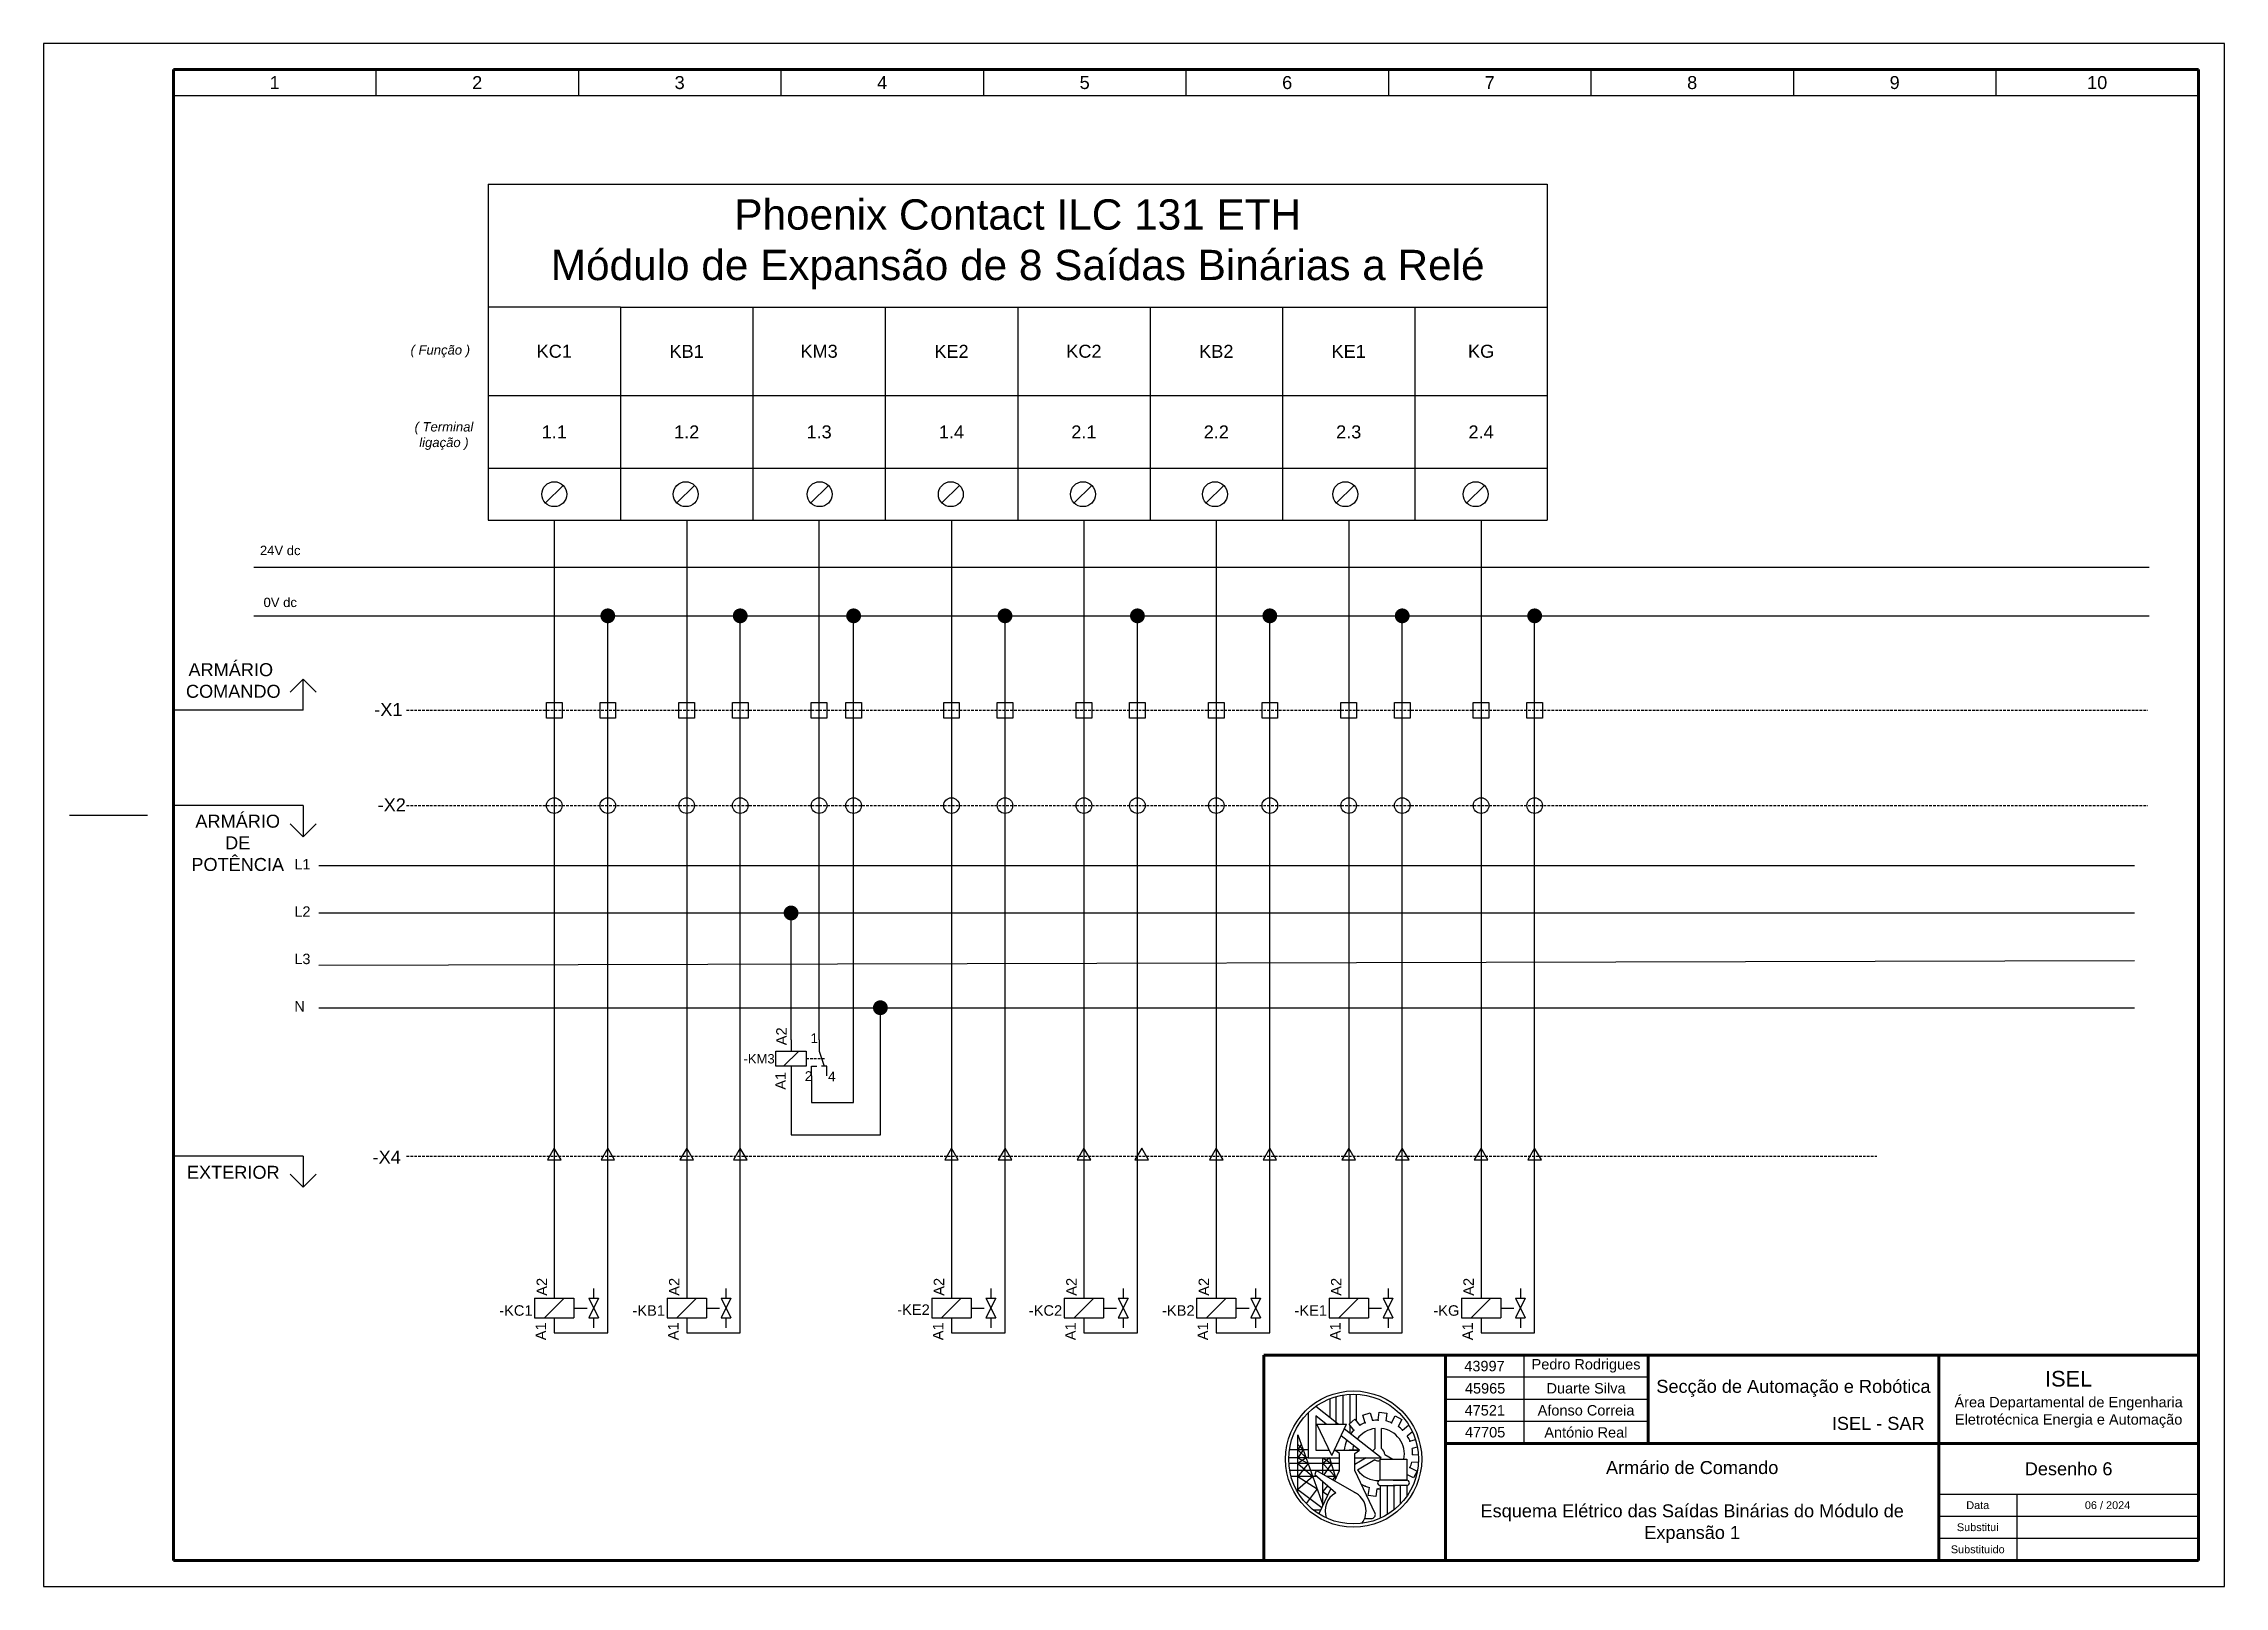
# Model space of a CAD drawing. Header units: millimetres. Extents: x 0 to 5575, y 0 to 297.
# Drawn here: x 2460 to 2880, y 0 to 297 of the extents above; entities that cross this region are included whole.
import ezdxf
from ezdxf.enums import TextEntityAlignment as Align

# ---------------------------------------------------------------- set-up
doc = ezdxf.new("R2010")
doc.units = ezdxf.units.MM
for name, pattern in [('DASHED', [0.75, 0.5, -0.25]), ('GESTRICHELT', [3, 2, -1]), ('JIS_02_2.0', [3, 2, -1])]:
    doc.linetypes.add(name, pattern=pattern)
for name, color, linetype in [('1', 5, 'Continuous'), ('Bornes', 7, 'DASHED'), ('LEGENDA', 7, 'Continuous')]:
    doc.layers.add(name, color=color, linetype=linetype)
doc.styles.get("Standard").update_dxf_attribs({"font": 'arial.ttf'})

msp = doc.modelspace()

# ---------------------------------------------------------------- texts
at = {"transparency": 33554687}
for s, width, heights, insert, char_height, attachment_point in [('1', 39, [3.74], (2504.5, 289.49), 2.5, 5), ('2', 39, [3.74], (2543.5, 289.49), 2.5, 5), ('3', 39, [3.74], (2582.5, 289.49), 2.5, 5), ('4', 39, [3.74], (2621.5, 289.49), 2.5, 5), ('5', 39, [3.74], (2660.5, 289.49), 2.5, 5), ('6', 39, [3.74], (2699.5, 289.49), 2.5, 5), ('7', 39, [3.74], (2738.5, 289.49), 2.5, 5), ('8', 39, [3.74], (2777.5, 289.49), 2.5, 5), ('9', 39, [3.74], (2816.5, 289.49), 2.5, 5), ('10', 39, [3.74], (2855.5, 289.49), 2.5, 5), ('\\pxqc;{\\fArial|b0|i1|c0|p34; ( Função )}', 17, [0], (2536.05, 237.76), 1.8, 5), ('KC1', 25.5, [0], (2558.35, 237.76), 2.5, 5), ('KB1', 12.75, [0], (2583.85, 237.76), 2.5, 5), ('KM3', 25.5, [0], (2609.35, 237.76), 2.5, 5), ('KE2', 25.5, [0], (2634.85, 237.76), 2.5, 5), ('KC2', 25.5, [0], (2660.35, 237.76), 2.5, 5), ('KB2', 25.5, [0], (2685.85, 237.76), 2.5, 5), ('KE1', 25.5, [0], (2711.35, 237.76), 2.5, 5), ('KG', 25.5, [0], (2736.85, 237.76), 2.5, 5), ('\\pxqc;{\\fArial|b0|i1|c0|p34;( Terminal\\Pligação )}', 17, [0], (2537.1, 221.46), 1.8, 5), ('1.1', 25.5, [0], (2558.35, 222.24), 2.5, 5), ('1.2', 25.5, [0], (2583.85, 222.24), 2.5, 5), ('1.3', 25.5, [0], (2609.35, 222.24), 2.5, 5), ('1.4', 25.5, [0], (2634.85, 222.24), 2.5, 5), ('2.1', 25.5, [0], (2660.35, 222.24), 2.5, 5), ('2.2', 25.5, [0], (2685.85, 222.24), 2.5, 5), ('2.3', 25.5, [0], (2711.35, 222.24), 2.5, 5), ('2.4', 25.5, [2.55], (2736.85, 222.24), 2.5, 5), ('\\pxqc;24V dc', 17, [0], (2505.57, 199.42), 1.8, 5), ('\\pxqc;0V dc', 17, [0], (2505.57, 189.42), 1.8, 5), ('\\pxqc;ARMÁRIO  COMANDO', 23.182, [0], (2496.53, 177.73), 2.5, 2), ('ARMÁRIO DE POTÊNCIA', 17, [0], (2497.38, 148.56), 2.5, 2), ('EXTERIOR', 17, [0], (2496.53, 80.96), 2.5, 2), ('43997', 15, [0], (2737.5, 42.4), 2, 5), ('Pedro Rodrigues', 24, [0], (2757.06, 42.46), 2, 5), ('45965', 15, [0], (2737.62, 38.11), 2, 5), ('Duarte Silva', 24, [0], (2757.06, 38.12), 2, 5), ('47521', 15, [0], (2737.56, 33.88), 2, 5), ('Afonso Correia', 24, [0], (2757.06, 33.88), 2, 5), ('47705', 15, [0], (2737.62, 29.66), 2, 5), ('António Real', 24, [0], (2757.03, 29.63), 2, 5), ('Armário de Comando\\P\\PEsquema Elétrico das Saídas Binárias do Módulo de Expansão 1', 95, [0], (2777.5, 16.25), 2.5, 5), ('\\pxqc;Data', 15, [0], (2832.5, 15.62), 1.5, 5), ('\\pxqc;06 / 2024', 35, [0], (2857.5, 15.62), 1.5, 5), ('\\pxqc;Substitui', 15, [0], (2832.5, 11.38), 1.5, 5), ('\\pxqc;Substituido', 15, [0], (2832.5, 7.12), 1.5, 5)]:
    msp.add_mtext_dynamic_manual_height_columns(s, width=width, gutter_width=12.5, heights=heights, dxfattribs=dict(at, insert=insert, char_height=char_height, attachment_point=attachment_point))
at = {"lineweight": -3, "transparency": 33554687}
for s, width, insert, char_height, attachment_point in [('\\pxqc;Phoenix Contact ILC 131 ETH\\P\\pq*;Módulo de Expansão de 8 Saídas Binárias a Relé', 204, (2647.6, 258.37), 5.8333, 5), ('-X1', 3.4268, (2523.68, 170.05), 2.5, 1), ('-X2', 3.4268, (2524.33, 151.7), 2.5, 1), ('1', 2.813, (2607.69, 106.46), 1.88, 1), ('-KM3', 7.2005, (2594.79, 102.47), 1.8, 1), ('\\pxql;2', 2.813, (2606.6, 99.17), 1.875, 1), ('4', 2.813, (2611.08, 99.11), 1.88, 1), ('-X4', 3.4268, (2523.36, 83.89), 2.5, 1), ('Desenho 6', 50, (2850, 22.62), 2.5, 5)]:
    msp.add_mtext_dynamic_manual_height_columns(s, width=width, gutter_width=12.5, heights=[0], dxfattribs=dict(at, insert=insert, char_height=char_height, attachment_point=attachment_point))
at = {"linetype": 'JIS_02_2.0', "transparency": 33554687, "char_height": 2, "attachment_point": 1}
for s, insert in [('L1', (2508.29, 140.03)), ('L2', (2508.29, 130.91)), ('L3', (2508.29, 121.79)), ('N', (2508.29, 112.67))]:
    msp.add_mtext_dynamic_manual_height_columns(s, width=1.8376, gutter_width=12.5, heights=[0], dxfattribs=dict(at, insert=insert))
at = {"layer": '1', "color": 7, "lineweight": 9, "transparency": 33554687}
for s, p in [('A2', (2603.11, 107.62)), ('A1', (2602.94, 99.06)), ('A2', (2556.96, 59.39)), ('A2', (2582.46, 59.39)), ('A2', (2633.46, 59.39)), ('A2', (2658.96, 59.39)), ('A2', (2684.46, 59.39)), ('A2', (2709.96, 59.39)), ('A2', (2735.46, 59.39)), ('A1', (2556.78, 50.83)), ('A1', (2582.28, 50.83)), ('A1', (2633.28, 50.83)), ('A1', (2658.78, 50.83)), ('A1', (2684.28, 50.83)), ('A1', (2709.78, 50.83)), ('A1', (2735.28, 50.83))]:
    msp.add_text(s, height=2.019, rotation=90, dxfattribs=at).set_placement(p, align=Align.RIGHT)
at = {"layer": '1', "color": 7, "transparency": 33554687}
for s, p in [('-KC1', (2554.17, 52.1)), ('-KB1', (2579.67, 52.1)), ('-KE2', (2630.67, 52.26)), ('-KC2', (2656.17, 52.1)), ('-KB2', (2681.67, 52.1)), ('-KE1', (2707.17, 52.1)), ('-KG', (2732.67, 52.1))]:
    msp.add_text(s, height=2.019, dxfattribs=at).set_placement(p, align=Align.RIGHT)
at = {"layer": 'Bornes', "transparency": 33554687, "char_height": 2.5}
for s, width, insert, attachment_point in [('\\pxqc;Secção de Automação e Robótica', 56, (2797, 38.12), 5), ('\\pxqc;{\\H1.2x;ISEL\\P\\H0.66667x;Área Departamental de Engenharia Eletrotécnica Energia e Automação}', 50, (2850, 36), 5), ('\\pxqr;ISEL - SAR', 56, (2822.26, 30.09), 9)]:
    msp.add_mtext_dynamic_manual_height_columns(s, width=width, gutter_width=12.5, heights=[0], dxfattribs=dict(at, insert=insert, attachment_point=attachment_point))

# ---------------------------------------------------------------- blocks, each defined once
blk = doc.blocks.new('E_Y001')
at = {"layer": '1', "color": 7}
for p, q in [((0, 0), (0, -2.25)), ((-3, -2.25), (-3, -5.25)), ((-3, -2.25), (3, -2.25)), ((1.5, -2.25), (-1.5, -5.25)), ((3, -2.25), (3, -5.25)), ((5.25, -2.25), (6.75, -5.25)), ((6.75, -2.25), (5.25, -5.25)), ((5.25, -2.25), (6.75, -2.25)), ((6, -0.75), (6, -2.25)), ((-3, -5.25), (3, -5.25)), ((0, -5.25), (0, -7.5)), ((5.25, -5.25), (6.75, -5.25)), ((6, -5.25), (6, -6.75))]:
    blk.add_line(p, q, dxfattribs=at)
at = {"layer": '1', "color": 7, "linetype": 'GESTRICHELT'}
blk.add_line((3, -3.75), (6, -3.75), dxfattribs=at)

# ---------------------------------------------------------------- hatches: boundary and pattern name
at = {"transparency": 33554687}
h = msp.add_hatch(color=256, dxfattribs=at)
edge = h.paths.add_edge_path()
edge.add_arc((2568.66, 186.84), 1.43, 0, 360)
h = msp.add_hatch(color=256, dxfattribs=at)
edge = h.paths.add_edge_path()
edge.add_arc((2594.16, 186.84), 1.43, 0, 360)
h = msp.add_hatch(color=256, dxfattribs=at)
edge = h.paths.add_edge_path()
edge.add_arc((2616, 186.84), 1.43, 0, 360)
h = msp.add_hatch(color=256, dxfattribs=at)
edge = h.paths.add_edge_path()
edge.add_arc((2645.16, 186.84), 1.43, 0, 360)
h = msp.add_hatch(color=256, dxfattribs=at)
edge = h.paths.add_edge_path()
edge.add_arc((2670.66, 186.84), 1.43, 0, 360)
h = msp.add_hatch(color=256, dxfattribs=at)
edge = h.paths.add_edge_path()
edge.add_arc((2696.16, 186.84), 1.43, 0, 360)
h = msp.add_hatch(color=256, dxfattribs=at)
edge = h.paths.add_edge_path()
edge.add_arc((2721.66, 186.84), 1.43, 0, 360)
h = msp.add_hatch(color=256, dxfattribs=at)
edge = h.paths.add_edge_path()
edge.add_arc((2747.16, 186.84), 1.43, 0, 360)
h = msp.add_hatch(color=256, dxfattribs=at)
edge = h.paths.add_edge_path()
edge.add_arc((2603.96, 129.64), 1.43, 0, 360)
h = msp.add_hatch(color=256, dxfattribs=at)
edge = h.paths.add_edge_path()
edge.add_arc((2621.15, 111.4), 1.43, 0, 360)

# ---------------------------------------------------------------- linework, layer by layer
for p, q in [((2485, 292), (2485, 287)), ((2485, 292), (2485, 287)), ((2524, 292), (2524, 287)), ((2563, 292), (2563, 287)), ((2602, 292), (2602, 287)), ((2641, 292), (2641, 287)), ((2680, 292), (2680, 287)), ((2719, 292), (2719, 287)), ((2758, 292), (2758, 287)), ((2797, 292), (2797, 287)), ((2836, 292), (2836, 287)), ((2485, 287), (2875, 287)), ((2545.6, 269.96), (2749.6, 269.96)), ((2545.6, 269.96), (2545.6, 205.26)), ((2749.6, 269.96), (2749.6, 229.26)), ((2571.1, 246.26), (2571.1, 229.26)), ((2596.6, 246.26), (2596.6, 229.26)), ((2622.1, 246.26), (2622.1, 229.26)), ((2647.6, 246.26), (2647.6, 229.26)), ((2673.1, 246.26), (2673.1, 229.26)), ((2698.6, 246.26), (2698.6, 229.26)), ((2724.1, 246.26), (2724.1, 229.26)), ((2545.6, 229.26), (2749.6, 229.26)), ((2571.1, 229.26), (2571.1, 215.26)), ((2596.6, 229.26), (2596.6, 215.26)), ((2622.1, 229.26), (2622.1, 215.26)), ((2647.6, 229.26), (2647.6, 215.26)), ((2673.1, 229.26), (2673.1, 215.26)), ((2698.6, 229.26), (2698.6, 215.26)), ((2724.1, 229.26), (2724.1, 215.26)), ((2749.6, 229.26), (2749.6, 215.26)), ((2545.6, 215.26), (2749.6, 215.26)), ((2556.65, 208.57), (2560.05, 211.96)), ((2581.98, 208.57), (2585.37, 211.96)), ((2607.75, 208.57), (2611.14, 211.96)), ((2633.02, 208.57), (2636.41, 211.96)), ((2658.46, 208.57), (2661.85, 211.96)), ((2683.9, 208.57), (2687.29, 211.96)), ((2709, 208.57), (2712.39, 211.96)), ((2734.1, 208.57), (2737.49, 211.96)), ((2500.51, 196.19), (2865.51, 196.19)), ((2500.51, 186.84), (2865.51, 186.84)), ((2510, 174.67), (2507.5, 172.17)), ((2510, 168.67), (2510, 174.67)), ((2510, 174.67), (2512.5, 172.17)), ((2510, 168.67), (2485, 168.67)), ((2465, 148.5), (2480, 148.5)), ((2510, 150.32), (2485, 150.32)), ((2510, 150.32), (2510, 144.32)), ((2510, 144.32), (2507.5, 146.82)), ((2510, 144.32), (2512.5, 146.82)), ((2513, 138.76), (2862.71, 138.76)), ((2513, 129.64), (2862.71, 129.64)), ((2513, 119.6), (2862.71, 120.48)), ((2513, 111.4), (2862.71, 111.4)), ((2510, 82.84), (2485, 82.84)), ((2510, 82.84), (2510, 76.84)), ((2510, 76.84), (2507.5, 79.34)), ((2510, 76.84), (2512.5, 79.34))]:
    msp.add_line(p, q, dxfattribs=at)
at = {"lineweight": -3, "transparency": 33554687}
for p, q in [((2571.1, 246.26), (2545.6, 246.26)), ((2571.1, 246.26), (2596.6, 246.26)), ((2596.6, 246.26), (2622.1, 246.26)), ((2622.1, 246.26), (2647.6, 246.26)), ((2647.6, 246.26), (2673.1, 246.26)), ((2673.1, 246.26), (2698.6, 246.26)), ((2698.6, 246.26), (2724.1, 246.26)), ((2724.1, 246.26), (2749.6, 246.26)), ((2571.1, 215.26), (2571.1, 205.26)), ((2596.6, 215.26), (2596.6, 205.26)), ((2622.1, 215.26), (2622.1, 205.26)), ((2647.6, 215.26), (2647.6, 205.26)), ((2673.1, 215.26), (2673.1, 205.26)), ((2698.6, 215.26), (2698.6, 205.26)), ((2724.1, 215.26), (2724.1, 205.26)), ((2749.6, 215.26), (2749.6, 205.26)), ((2545.6, 205.26), (2571.1, 205.26)), ((2558.35, 205.26), (2558.35, 58.3)), ((2571.1, 205.26), (2596.6, 205.26)), ((2583.85, 205.26), (2583.85, 58.3)), ((2596.6, 205.26), (2622.1, 205.26)), ((2609.35, 105.24), (2609.35, 205.26)), ((2622.1, 205.26), (2647.6, 205.26)), ((2634.85, 205.26), (2634.85, 58.3)), ((2647.6, 205.26), (2673.1, 205.26)), ((2660.35, 205.26), (2660.35, 58.3)), ((2673.1, 205.26), (2698.6, 205.26)), ((2685.85, 205.26), (2685.85, 58.3)), ((2698.6, 205.26), (2724.1, 205.26)), ((2711.35, 205.26), (2711.35, 58.3)), ((2724.1, 205.26), (2749.6, 205.26)), ((2736.85, 205.26), (2736.85, 58.3)), ((2568.66, 48.84), (2568.66, 186.84)), ((2594.16, 48.84), (2594.16, 186.84)), ((2616, 93.16), (2616, 186.84)), ((2645.16, 48.84), (2645.16, 186.84)), ((2670.66, 48.84), (2670.66, 186.84)), ((2696.16, 48.84), (2696.16, 186.84)), ((2721.66, 48.84), (2721.66, 186.84)), ((2747.16, 48.84), (2747.16, 186.84)), ((2603.96, 105.24), (2603.96, 129.64)), ((2621.15, 86.93), (2621.15, 111.4)), ((2603.96, 97.96), (2603.96, 93.36)), ((2607.9, 98.27), (2607.9, 93.16)), ((2603.96, 93.36), (2603.96, 86.93)), ((2607.9, 93.16), (2616, 93.16)), ((2603.96, 86.93), (2621.15, 86.93)), ((2558.35, 48.84), (2568.66, 48.84)), ((2583.85, 48.84), (2594.16, 48.84)), ((2634.85, 48.84), (2645.16, 48.84)), ((2660.35, 48.84), (2670.66, 48.84)), ((2685.85, 48.84), (2696.16, 48.84)), ((2711.35, 48.84), (2721.66, 48.84)), ((2736.85, 48.84), (2747.16, 48.84))]:
    msp.add_line(p, q, dxfattribs=at)
at = {"linetype": 'DASHED', "lineweight": -3, "transparency": 33554687}
for p, q in [((2529.91, 168.67), (2865.19, 168.67)), ((2529.91, 150.32), (2865.19, 150.32)), ((2606.87, 101.6), (2610.6, 101.6)), ((2529.91, 82.84), (2813.08, 82.84))]:
    msp.add_line(p, q, dxfattribs=at)
at = {"lineweight": 120, "transparency": 33554687}
msp.add_line((2695, 44.5), (2695, 5), dxfattribs=at)
at = {"lineweight": 25, "transparency": 33554687}
for p, q in [((2709.32, 31.25), (2705, 34.64)), ((2707.78, 32.46), (2707.78, 36.14)), ((2708.95, 31.25), (2708.95, 36.53)), ((2710.3, 31.25), (2710.3, 36.82)), ((2711.64, 31.44), (2711.64, 36.97)), ((2712.86, 31.8), (2712.86, 36.97)), ((2703.57, 33.44), (2703.57, 24.75)), ((2706.99, 31.25), (2705.01, 32.8)), ((2705.01, 32.8), (2705.01, 26.19)), ((2705.2, 31.25), (2710.95, 31.25)), ((2708.07, 25.2), (2705.2, 31.25)), ((2708.07, 25.2), (2710.95, 31.25)), ((2717.59, 24.75), (2710.5, 30.32)), ((2711.41, 31.25), (2712.55, 32.18)), ((2712.37, 30.07), (2711.41, 31.25)), ((2711.64, 29.42), (2711.64, 30.96)), ((2712.55, 32.18), (2713.51, 31)), ((2714.08, 32.96), (2715.49, 33.38)), ((2714.52, 31.51), (2714.08, 32.96)), ((2715.49, 33.38), (2715.93, 31.93)), ((2716.45, 26.51), (2716.45, 30.39)), ((2717.05, 32.01), (2717.21, 33.52)), ((2717.21, 33.52), (2718.67, 33.36)), ((2717.65, 26.51), (2717.65, 30.39)), ((2718.67, 33.36), (2718.51, 31.85)), ((2719.58, 31.51), (2720.3, 32.84)), ((2720.3, 32.84), (2721.59, 32.14)), ((2721.59, 32.14), (2720.87, 30.8)), ((2721.72, 30.07), (2722.88, 31.05)), ((2723.62, 29.75), (2722.64, 28.93)), ((2722.88, 31.05), (2723.01, 30.9)), ((2703.57, 26.26), (2699.93, 26.26)), ((2701.57, 29.15), (2706.36, 15.7)), ((2701.57, 18.1), (2701.57, 29.15)), ((2702.21, 27.34), (2701.57, 26.26)), ((2701.57, 27.31), (2702.6, 26.26)), ((2702.6, 26.26), (2701.57, 24.75)), ((2701.57, 26.26), (2703.14, 24.75)), ((2705.01, 26.19), (2707.6, 26.19)), ((2708.54, 26.19), (2708.95, 26.19)), ((2709.6, 25.59), (2708.68, 26.19)), ((2708.95, 26.19), (2713.43, 26.19)), ((2708.95, 26.19), (2711.03, 26.19)), ((2709.6, 22.28), (2709.6, 25.59)), ((2713.43, 26.19), (2709.87, 28.98)), ((2713.43, 26.19), (2711.43, 26.19)), ((2712.5, 25.59), (2713.43, 26.19)), ((2712.5, 22.28), (2712.5, 25.59)), ((2718.31, 25.36), (2719.84, 24.48)), ((2723.15, 27.93), (2724.2, 28.25)), ((2724.56, 26.82), (2723.56, 26.52)), ((2723.66, 25.4), (2724.75, 25.3)), ((2703.57, 24.75), (2699.81, 24.75)), ((2709.6, 23.63), (2699.83, 23.63)), ((2709.6, 22.31), (2700, 22.31)), ((2705.25, 21.15), (2700.26, 21.15)), ((2701.57, 24.75), (2703.53, 23.63)), ((2703.14, 24.75), (2701.57, 23.63)), ((2703.53, 23.63), (2701.57, 21.15)), ((2701.57, 23.63), (2704.42, 21.15)), ((2701.57, 21.15), (2705.25, 18.8)), ((2704.42, 21.15), (2701.57, 18.62)), ((2703.57, 24.75), (2709.6, 24.75)), ((2705.11, 22.31), (2704.8, 21.54)), ((2704.8, 21.54), (2708.85, 17.99)), ((2712.95, 17.81), (2705.11, 22.31)), ((2706.36, 21.59), (2706.36, 24.75)), ((2706.36, 24.75), (2708.01, 23.63)), ((2707.67, 24.75), (2706.36, 23.63)), ((2706.36, 23.63), (2708.75, 21.15)), ((2708.01, 23.63), (2706.57, 21.47)), ((2708.75, 21.15), (2707.13, 21.15)), ((2707.67, 24.75), (2708.87, 20.75)), ((2708.75, 21.15), (2708.22, 20.52)), ((2708.64, 20.28), (2709.6, 22.28)), ((2712.5, 24.75), (2717.59, 24.75)), ((2714.73, 24.75), (2712.5, 23.46)), ((2716.45, 14.04), (2712.5, 22.28)), ((2716.38, 24.33), (2713.02, 22.39)), ((2717.44, 20.44), (2717.44, 24.48)), ((2717.44, 24.48), (2722.52, 24.48)), ((2722.52, 24.48), (2722.52, 20.44)), ((2723.85, 20.88), (2722.52, 21.55)), ((2723.15, 22.87), (2724.51, 22.19)), ((2724.76, 23.82), (2723.49, 23.94)), ((2724.51, 22.19), (2723.85, 20.88)), ((2701.57, 18.62), (2706.19, 15.16)), ((2705.25, 18.8), (2703.16, 15.98)), ((2705.65, 14.04), (2707.93, 18.79)), ((2706.36, 15.51), (2706.36, 20.18)), ((2707.27, 19.38), (2706.36, 18.29)), ((2706.36, 18.29), (2707.34, 17.56)), ((2715.1, 17.51), (2715.33, 19.01)), ((2716.55, 17.29), (2715.1, 17.51)), ((2716.78, 18.8), (2716.55, 17.29)), ((2722.52, 20.44), (2717.44, 20.44)), ((2720.3, 20.44), (2717.44, 20.44)), ((2717.44, 19.41), (2717.44, 13.12)), ((2717.44, 19.41), (2720.3, 19.41)), ((2718.74, 19.41), (2718.74, 13.81)), ((2719.91, 20.44), (2722.52, 20.44)), ((2722.52, 19.41), (2719.91, 19.41)), ((2720.07, 19.41), (2720.07, 14.73)), ((2721.26, 19.41), (2721.26, 15.81)), ((2722.52, 19.41), (2722.52, 17.33)), ((2705.96, 14.67), (2704.59, 14.67)), ((2714.42, 13.05), (2715.72, 13.05))]:
    msp.add_line(p, q, dxfattribs=at)
at = {"lineweight": 30, "transparency": 33554687}
msp.add_line((2840, 17.75), (2840, 5), dxfattribs=at)
at = {"transparency": 33554687}
for points in [[(2460, 0), (2880, 0), (2880, 297), (2460, 297)], [(2559.85, 167.17), (2556.85, 167.17), (2556.85, 170.17), (2559.85, 170.17)], [(2570.16, 167.17), (2567.16, 167.17), (2567.16, 170.17), (2570.16, 170.17)], [(2585.35, 167.17), (2582.35, 167.17), (2582.35, 170.17), (2585.35, 170.17)], [(2595.66, 167.17), (2592.66, 167.17), (2592.66, 170.17), (2595.66, 170.17)], [(2610.85, 167.17), (2607.85, 167.17), (2607.85, 170.17), (2610.85, 170.17)], [(2617.5, 167.17), (2614.5, 167.17), (2614.5, 170.17), (2617.5, 170.17)], [(2636.35, 167.17), (2633.35, 167.17), (2633.35, 170.17), (2636.35, 170.17)], [(2646.66, 167.17), (2643.66, 167.17), (2643.66, 170.17), (2646.66, 170.17)], [(2661.85, 167.17), (2658.85, 167.17), (2658.85, 170.17), (2661.85, 170.17)], [(2672.16, 167.17), (2669.16, 167.17), (2669.16, 170.17), (2672.16, 170.17)], [(2687.35, 167.17), (2684.35, 167.17), (2684.35, 170.17), (2687.35, 170.17)], [(2697.66, 167.17), (2694.66, 167.17), (2694.66, 170.17), (2697.66, 170.17)], [(2712.85, 167.17), (2709.85, 167.17), (2709.85, 170.17), (2712.85, 170.17)], [(2723.16, 167.17), (2720.16, 167.17), (2720.16, 170.17), (2723.16, 170.17)], [(2738.35, 167.17), (2735.35, 167.17), (2735.35, 170.17), (2738.35, 170.17)], [(2748.66, 167.17), (2745.66, 167.17), (2745.66, 170.17), (2748.66, 170.17)]]:
    msp.add_lwpolyline(points, close=True, dxfattribs=at)
at = {"lineweight": -3, "transparency": 33554687}
for points in [[(2609.35, 105.24), (2609.35, 103.06), (2610.31, 100.15)], [(2607.9, 98.27), (2607.9, 100.15), (2608.9, 100.15)], [(2610.81, 98.27), (2610.81, 100.15), (2609.81, 100.15)]]:
    msp.add_lwpolyline(points, dxfattribs=at)
at = {"transparency": 33554687}
for centre, radius in [((2558.35, 210.26), 2.4), ((2583.67, 210.26), 2.4), ((2609.45, 210.26), 2.4), ((2634.72, 210.26), 2.4), ((2660.16, 210.26), 2.4), ((2685.59, 210.26), 2.4), ((2710.69, 210.26), 2.4), ((2735.79, 210.26), 2.4), ((2558.35, 150.32), 1.5), ((2568.66, 150.32), 1.5), ((2583.85, 150.32), 1.5), ((2594.16, 150.32), 1.5), ((2609.35, 150.32), 1.5), ((2616, 150.32), 1.5), ((2634.85, 150.32), 1.5), ((2645.16, 150.32), 1.5), ((2660.35, 150.32), 1.5), ((2670.66, 150.32), 1.5), ((2685.85, 150.32), 1.5), ((2696.16, 150.32), 1.5), ((2711.35, 150.32), 1.5), ((2721.66, 150.32), 1.5), ((2736.85, 150.32), 1.5), ((2747.16, 150.32), 1.5)]:
    msp.add_circle(centre, radius, dxfattribs=at)
at = {"lineweight": 25, "transparency": 33554687}
for radius in [13.12, 12.49]:
    msp.add_circle((2712.29, 24.5), radius, dxfattribs=at)
for centre, radius, start, end in [((2717.05, 25.4), 6.61, 135, 143.3785), ((2717.05, 25.4), 5.03, 96.8237, 143.858), ((2717.05, 25.4), 6.61, 112.5, 122.2448), ((2717.05, 25.4), 6.61, 90, 99.7454), ((2717.05, 25.4), 5.03, 349.4456, 83.1763), ((2717.05, 25.4), 6.61, 67.5, 77.2458), ((2717.05, 25.4), 6.61, 45, 54.7457), ((2717.05, 25.4), 6.61, 155.9991, 173.1361), ((2717.05, 25.4), 5.03, 160.5913, 170.9616), ((2717.05, 25.4), 1.26, 118.2526, 149.8624), ((2717.05, 25.4), 1.26, 358.2526, 61.7474), ((2717.05, 25.4), 6.61, 22.5, 32.2416), ((2717.05, 25.4), 6.61, 0, 9.7446), ((2717.05, 25.4), 5.03, 216.8237, 271.5984), ((2717.05, 25.4), 1.26, 238.2526, 288.2165), ((2717.05, 25.4), 6.61, 337.5, 347.2434), ((2710.75, 14.53), 3.95, 118.829, 200.1376), ((2710.75, 14.53), 3.95, 322.3555, 64.0548), ((2717.05, 25.4), 6.61, 240.0878, 254.9243), ((2717.05, 25.4), 6.61, 267.6784, 273.4222), ((2717.44, 19.93), 0.515, 90, 270), ((2722.52, 19.93), 0.515, 270, 90), ((2706.38, 13.82), 0.765, 163.3429, 170.9608), ((2715.72, 13.82), 0.765, 270, 16.6571)]:
    msp.add_arc(centre, radius, start, end, dxfattribs=at)
for p in [(2712.37, 30.07), (2714.52, 31.51), (2717.05, 32.01), (2719.58, 31.51), (2721.72, 30.07), (2710.94, 27.93), (2723.15, 27.93), (2723.66, 25.4), (2723.15, 22.87), (2714.52, 19.29), (2717.05, 18.79)]:
    msp.add_point(p, dxfattribs=at)
at = {"layer": '1', "color": 7, "transparency": 33554687}
for p, q in [((2603.96, 105.24), (2603.96, 103.06)), ((2605.42, 103.06), (2602.51, 100.15)), ((2603.96, 100.15), (2603.96, 97.96))]:
    msp.add_line(p, q, dxfattribs=at)
msp.add_lwpolyline([(2601.05, 103.06), (2606.87, 103.06), (2606.87, 100.15), (2601.05, 100.15)], close=True, dxfattribs=at)
at = {"layer": 'Bornes', "linetype": 'Continuous', "transparency": 33554687}
for points in [[(2558.35, 84.35), (2557.04, 82.09), (2559.66, 82.09)], [(2568.66, 84.35), (2567.36, 82.09), (2569.97, 82.09)], [(2583.85, 84.35), (2582.54, 82.09), (2585.16, 82.09)], [(2594.16, 84.35), (2592.86, 82.09), (2595.47, 82.09)], [(2634.85, 84.35), (2633.54, 82.09), (2636.16, 82.09)], [(2645.16, 84.35), (2643.86, 82.09), (2646.47, 82.09)], [(2660.35, 84.35), (2659.04, 82.09), (2661.66, 82.09)], [(2671.49, 84.35), (2670.19, 82.09), (2672.8, 82.09)], [(2685.85, 84.35), (2684.54, 82.09), (2687.16, 82.09)], [(2696.16, 84.35), (2694.86, 82.09), (2697.47, 82.09)], [(2711.35, 84.35), (2710.04, 82.09), (2712.66, 82.09)], [(2721.66, 84.35), (2720.36, 82.09), (2722.97, 82.09)], [(2736.85, 84.35), (2735.54, 82.09), (2738.16, 82.09)], [(2747.16, 84.35), (2745.86, 82.09), (2748.47, 82.09)]]:
    msp.add_lwpolyline(points, close=True, dxfattribs=at)
at = {"layer": 'LEGENDA', "lineweight": 120, "transparency": 33554687}
for p, q in [((2875, 292), (2485, 292)), ((2485, 5), (2485, 292)), ((2875, 5), (2875, 292)), ((2875, 44.5), (2695, 44.5)), ((2875, 5), (2485, 5))]:
    msp.add_line(p, q, dxfattribs=at)
at = {"layer": 'LEGENDA', "lineweight": 60, "transparency": 33554687}
for p, q in [((2730, 44.5), (2730, 5)), ((2769, 44.5), (2769, 27.5)), ((2825, 44.5), (2825, 27.5)), ((2730, 27.5), (2875, 27.5)), ((2825, 27.5), (2825, 5))]:
    msp.add_line(p, q, dxfattribs=at)
at = {"layer": 'LEGENDA', "lineweight": 30, "transparency": 33554687}
for p, q in [((2745.06, 44.5), (2745.06, 27.5)), ((2769.06, 40.25), (2730.06, 40.25)), ((2769.06, 36), (2730.06, 36)), ((2769.06, 31.75), (2730.06, 31.75)), ((2825, 17.75), (2875, 17.75)), ((2825, 13.5), (2875, 13.5)), ((2825, 9.25), (2875, 9.25))]:
    msp.add_line(p, q, dxfattribs=at)

# ---------------------------------------------------------------- block references
at = {"layer": '1', "transparency": 33554687, "xscale": 1.261838575250266, "yscale": 1.261838575250266, "zscale": 1.261838575250266}
for p in [(2558.35, 58.3), (2583.85, 58.3), (2634.85, 58.3), (2660.35, 58.3), (2685.85, 58.3), (2711.35, 58.3), (2736.85, 58.3)]:
    msp.add_blockref('E_Y001', p, dxfattribs=at)

msp.set_redraw_order([(e.dxf.handle, doc.entitydb.next_handle()) for e in msp.query("TEXT MTEXT ATTDEF DIMENSION ARC_DIMENSION")])  # texts and dimensions are drawn at this point

doc.saveas('drawing.dxf')
